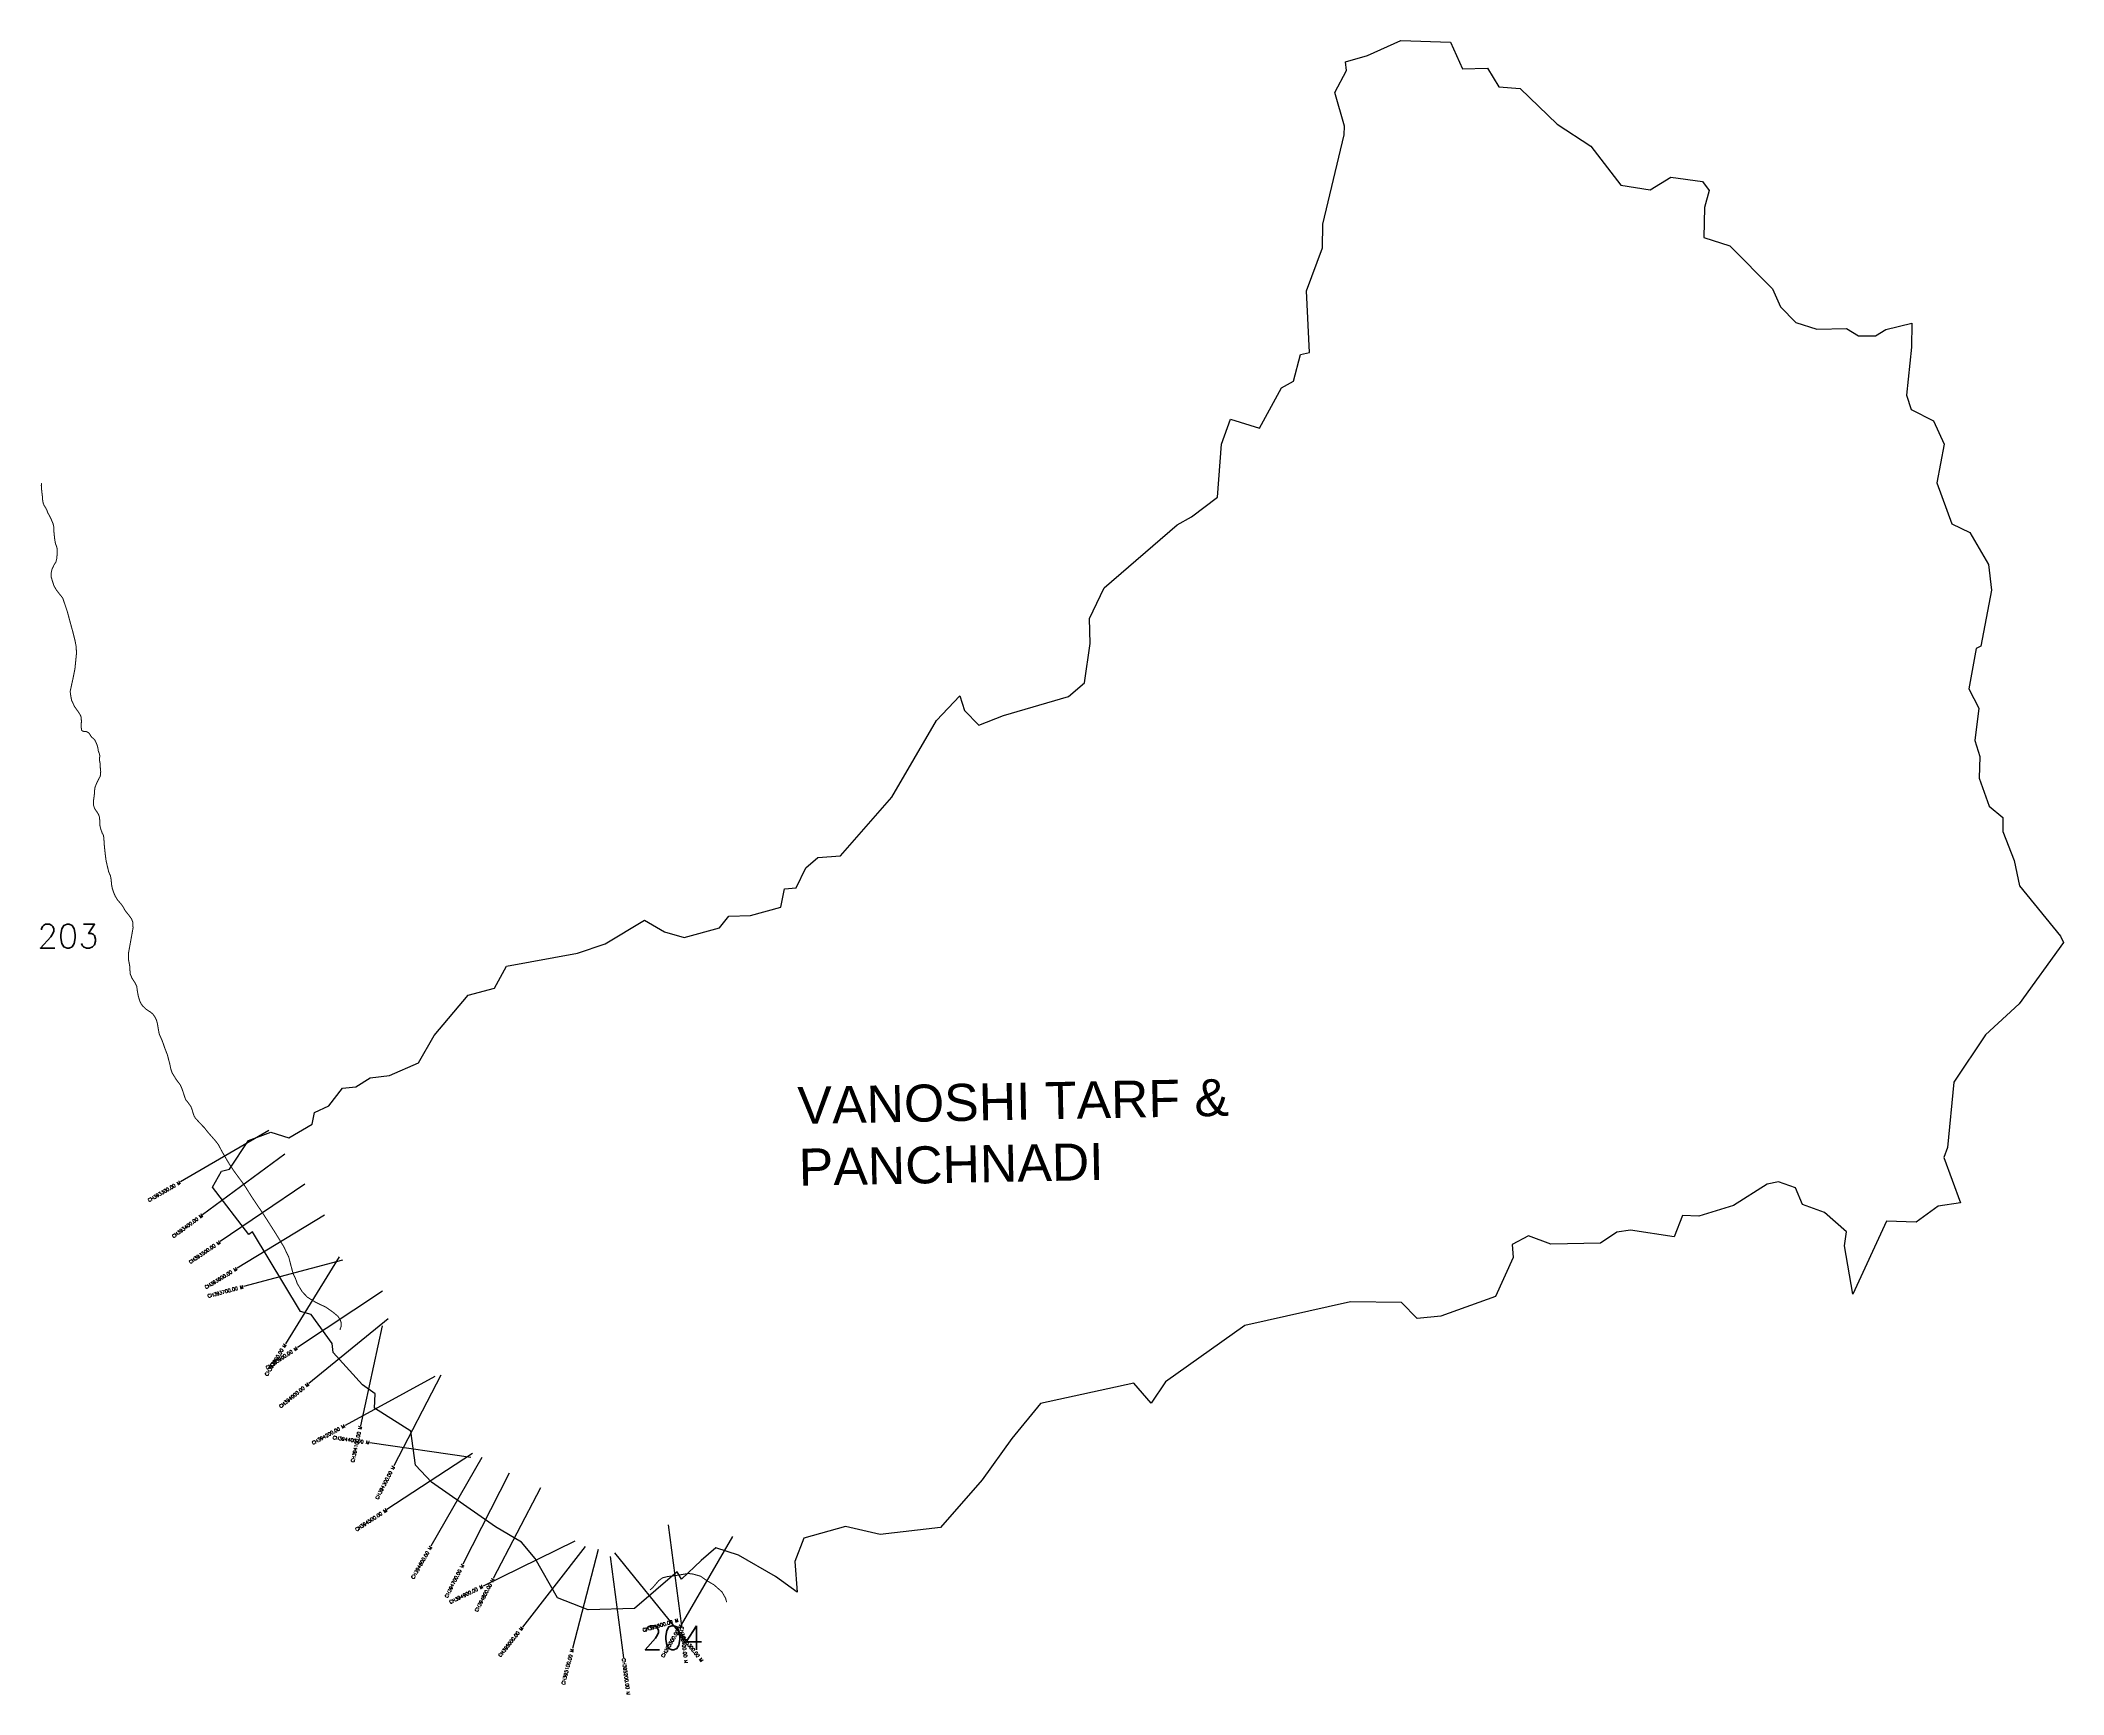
# Model space of a CAD drawing. Header units: feet. Extents: x 301996 to 307933, y 1946438 to 1951291.
import ezdxf
from ezdxf.enums import TextEntityAlignment as Align

# ---------------------------------------------------------------- set-up
doc = ezdxf.new("R2010")
doc.units = ezdxf.units.FT
doc.header["$MEASUREMENT"] = 0
for name, color, linetype in [('CS', 134, 'Continuous'), ('CSMark', 6, 'Continuous'), ('NATURALLY PROTECTED', 3, 'Continuous'), ('VILLAGE NAME', 250, 'Continuous')]:
    doc.layers.add(name, color=color, linetype=linetype)
doc.styles.get("Standard").update_dxf_attribs({"font": 'simplex.shx'})

msp = doc.modelspace()

# ---------------------------------------------------------------- linework, layer by layer
at = {"color": 6, "flags": 128}
for points in [[(305987.9, 1951291.4), (306134, 1951286.2), (306169.1, 1951208.6), (306242.9, 1951209.9), (306275.5, 1951155.2), (306338.3, 1951150.4), (306446.7, 1951046.1), (306545.6, 1950981.4), (306633.7, 1950866.8), (306720.3, 1950853.4), (306781.1, 1950890.2), (306873.9, 1950878), (306893.4, 1950851), (306879.1, 1950801.6), (306877.1, 1950713.7), (306953.8, 1950688.9), (307078.7, 1950562.6), (307102.4, 1950510.2), (307147.2, 1950463.4), (307209.6, 1950444.1), (307295.8, 1950445.9), (307331.8, 1950424.7), (307381.4, 1950424.3), (307411.4, 1950443.6), (307488.3, 1950461.9), (307487.2, 1950391.9), (307471.8, 1950250.2), (307485.8, 1950208.2), (307551.8, 1950175.7), (307583.2, 1950107.2), (307561.7, 1949993.3), (307605.3, 1949873.4), (307658.2, 1949847.1), (307712.6, 1949753.6), (307722, 1949678.8), (307689.9, 1949514.3), (307676.4, 1949506.9), (307655.3, 1949389.2), (307684.4, 1949332), (307672.7, 1949237.4), (307687.6, 1949190.3), (307685.4, 1949126.8), (307714.9, 1949044.6), (307755, 1949011), (307754.7, 1948970.1), (307788.3, 1948884.6), (307803.9, 1948810.9), (307924.3, 1948662.8), (307933.1, 1948644.7), (307802.9, 1948464.5), (307703.9, 1948373.6), (307610.8, 1948234.8), (307593, 1948043.3), (307582.2, 1948013.4), (307630.6, 1947880.2), (307565, 1947870.2), (307500.9, 1947823.9), (307413.5, 1947826.2), (307314.7, 1947612.3), (307290.4, 1947754.2), (307296.1, 1947795.1), (307232.1, 1947851.7), (307167.5, 1947875.9), (307146.5, 1947924.9), (307096.4, 1947941.7), (307063.5, 1947935.4), (306964.7, 1947872.7), (306863.1, 1947841.7), (306814.5, 1947842.9), (306790.6, 1947780.8), (306661.9, 1947800.2), (306622.3, 1947794.7), (306574.7, 1947762), (306428.8, 1947759.2), (306362.8, 1947783.5), (306314.8, 1947758.2), (306318.3, 1947720.3), (306266.3, 1947605.2), (306105.4, 1947547.6), (306036.8, 1947541.1), (305990.5, 1947587.7), (305840.2, 1947589.6), (305530.7, 1947520.9), (305297.4, 1947354.8), (305255.7, 1947292.6), (305205, 1947351.4), (304930.7, 1947291.5), (304846.8, 1947188.6), (304759.7, 1947067.2), (304637.6, 1946927.8), (304460.3, 1946907.4), (304359.1, 1946930.9), (304236.7, 1946896.4), (304209.8, 1946828.1), (304216.8, 1946738.1), (304153, 1946783.5), (304045.2, 1946846.1), (303978.3, 1946868.1), (303935, 1946830.7), (303877.7, 1946775.7), (303864.7, 1946797.2), (303739.9, 1946690), (303603.4, 1946686.3), (303513.6, 1946721.4), (303448.5, 1946837.2), (303408.3, 1946884.5), (303331.3, 1946929.9), (303144, 1947061.2), (303097.3, 1947111), (303083.7, 1947210), (302977, 1947278.3), (302978.7, 1947320), (302941, 1947345.9), (302855.2, 1947441.2), (302852.2, 1947468), (302790.6, 1947553), (302759.2, 1947561.2), (302618.8, 1947795.6), (302608.3, 1947787.3), (302501, 1947926.3), (302527.9, 1947973.3), (302551.6, 1947979), (302607.1, 1948063.3), (302672.5, 1948088.2), (302725.1, 1948071), (302793.7, 1948111.3), (302800.7, 1948145.5), (302843.1, 1948165.4), (302882.6, 1948217.1), (302922, 1948220.7), (302964.1, 1948247.6), (303020.7, 1948254.6), (303105.4, 1948291.1), (303152.1, 1948371.5), (303251.9, 1948489.5), (303329, 1948510.4), (303364.1, 1948574.6), (303572.5, 1948613.5), (303653.5, 1948640.1), (303769.3, 1948710), (303827.8, 1948675.3), (303885.6, 1948659), (303989, 1948687.9), (304016.1, 1948721.7), (304080, 1948723.4), (304168.6, 1948748.5), (304179.8, 1948802.1), (304214.2, 1948805.2), (304242.7, 1948863.6), (304277.7, 1948894.2), (304344.3, 1948898.6), (304495.2, 1949070.5), (304625.7, 1949295.9), (304694.1, 1949368.5), (304708, 1949325.4), (304750.1, 1949281.7), (304822.6, 1949310.7), (305012.7, 1949366), (305059.9, 1949406.7), (305076.6, 1949522), (305074.9, 1949595.1), (305118, 1949684.8), (305331.7, 1949870.4), (305373.9, 1949893.8), (305450.8, 1949950.9), (305462.1, 1950106.3), (305488.9, 1950179.7), (305573.8, 1950153.9), (305637.8, 1950272.2), (305673.8, 1950291.5), (305693.5, 1950370), (305720.5, 1950376), (305711.3, 1950556.4), (305758.4, 1950682.7), (305759.5, 1950752.6), (305822.2, 1951014.2), (305823.3, 1951039.9), (305794.5, 1951139), (305828.8, 1951203.5), (305826.2, 1951228.5), (305890.1, 1951247)], [(305890.1, 1951247), (305987.9, 1951291.4)]]:
    msp.add_lwpolyline(points, dxfattribs=at)
at = {"layer": 'CS'}
for p, q in [((302667, 1948092.3), (302407.4, 1947941.9)), ((302714, 1948023.2), (302472.3, 1947845.5)), ((302772.3, 1947935.1), (302524.1, 1947766.6)), ((302829.7, 1947844.3), (302573.4, 1947688.3)), ((302882.4, 1947712.6), (302592.6, 1947634.8)), ((302872.9, 1947722.3), (302715.7, 1947466.8)), ((303000.4, 1947621.2), (302750.3, 1947455.5)), ((303016.4, 1947539.8), (302783.8, 1947350.4)), ((302998.8, 1947519.5), (302935.4, 1947226.3)), ((303153.4, 1947371), (302890.1, 1947227.3)), ((303171.6, 1947374.7), (303033.3, 1947108.5)), ((303259.6, 1947133.5), (302962.6, 1947176.4)), ((303263.9, 1947144.9), (303013, 1946980.5)), ((303291.8, 1947132.9), (303142.4, 1946872.8)), ((303372, 1947087.5), (303236.3, 1946820)), ((303464, 1947044.5), (303325.3, 1946778.5)), ((303838.1, 1946935.2), (303877.4, 1946637.8)), ((303564.8, 1946887.3), (303295.2, 1946755.8)), ((303595.3, 1946872.1), (303410.6, 1946635.7)), ((303632.6, 1946862.9), (303557.4, 1946572.5)), ((304027.6, 1946901.2), (303876.5, 1946642)), ((303667.9, 1946842.3), (303707.6, 1946545)), ((303681.4, 1946853.7), (303869.9, 1946620.3))]:
    msp.add_line(p, q, dxfattribs=at)
at = {"layer": 'NATURALLY PROTECTED', "const_width": 3, "flags": 128}
for points in [[(301999.7, 1949992.4), (301998.9, 1949985.7), (302000.1, 1949969.5), (302002.1, 1949953.4), (302002.9, 1949942.1), (302004.4, 1949933.2), (302007.5, 1949926.7), (302014.9, 1949914.1), (302017.4, 1949906.6), (302026.5, 1949889.8), (302030.5, 1949880.1), (302033.4, 1949873.7), (302035.5, 1949864.3), (302036, 1949848.9), (302038.3, 1949827), (302040.5, 1949814.6), (302043.8, 1949806.5), (302045.9, 1949797), (302045.2, 1949783.7), (302044.6, 1949772.1), (302041.6, 1949760.4), (302036.5, 1949752.9), (302030.6, 1949740.8), (302028.8, 1949733.7), (302027.4, 1949725.1), (302027.9, 1949716.8), (302033.2, 1949699.8), (302035.9, 1949691.2), (302042.9, 1949679.3), (302052.8, 1949666.3), (302061.4, 1949655.8), (302065.3, 1949645), (302075.7, 1949613.9), (302082, 1949590.2), (302091.5, 1949555.7), (302097.8, 1949530.5), (302101.3, 1949512.4), (302102.1, 1949493), (302097.6, 1949447.9), (302092.2, 1949420.6), (302086.6, 1949394.9), (302083.6, 1949381.2), (302085.2, 1949368.8), (302088.1, 1949354.2), (302096.6, 1949336.6), (302109.4, 1949318.5), (302114.5, 1949309.7), (302116.2, 1949303.6), (302116.5, 1949291.7), (302115.7, 1949279), (302117, 1949267.4), (302120.1, 1949264.8), (302124.9, 1949263.6), (302131.3, 1949263.3), (302137.4, 1949260.1), (302141, 1949255.9), (302144.7, 1949249.7), (302147.9, 1949245.8), (302150.4, 1949244), (302154.4, 1949240.4), (302157.9, 1949235), (302163, 1949223), (302165.1, 1949214.5), (302166.2, 1949206.6), (302167.3, 1949203.5), (302169.9, 1949196.8), (302170.5, 1949190.8), (302169.2, 1949181), (302170.2, 1949176.3), (302171.8, 1949168.6), (302171.9, 1949161.8), (302172.2, 1949154.2), (302173.2, 1949145.8), (302172.8, 1949138.9), (302171.6, 1949131.6), (302166.3, 1949122.3), (302162.1, 1949113.8), (302158.8, 1949105.8), (302155.8, 1949097.4), (302154.4, 1949077.1), (302151.9, 1949059.1), (302152, 1949047.7), (302155.5, 1949037.2), (302163.2, 1949026.1), (302167.1, 1949019.7), (302169.8, 1949011.7), (302170.5, 1948999.9), (302171.1, 1948986.6), (302173.5, 1948976.8), (302178.1, 1948964.3), (302181.4, 1948958.7), (302182.4, 1948950.7), (302184, 1948926.6), (302186.9, 1948900.6), (302189.1, 1948883.9), (302196.7, 1948851.4), (302201.7, 1948840.4), (302203.7, 1948829.8), (302205.4, 1948812.4), (302207.5, 1948802.1), (302211.5, 1948790.6), (302216.1, 1948779.8), (302222.6, 1948769.4), (302232.7, 1948757.7), (302238.5, 1948749.6), (302245.5, 1948737.2), (302254.6, 1948726.1), (302263.9, 1948713.3), (302267.4, 1948703.7), (302268.1, 1948687.3), (302262.6, 1948656.3), (302258.1, 1948631.6), (302254.3, 1948610.8), (302254.6, 1948594.7), (302258.1, 1948577.7), (302258.9, 1948563.9), (302260, 1948551.9), (302264.7, 1948540.3), (302274.2, 1948525.7), (302278.9, 1948515.6), (302280.8, 1948502), (302283.4, 1948487.7), (302287.6, 1948473.4), (302291.5, 1948465), (302296.8, 1948457.7), (302306.8, 1948448.3), (302318.5, 1948440.7), (302326, 1948434.8), (302332.7, 1948425.3), (302336.9, 1948416.7), (302339.7, 1948405.9), (302341.8, 1948392.8), (302345, 1948375.7), (302349.8, 1948365), (302353.7, 1948356.1), (302356.5, 1948348.1), (302361.4, 1948334.2), (302368.9, 1948314.7), (302376.1, 1948287.1), (302378.8, 1948273.5), (302382.7, 1948262.1), (302394.8, 1948242.3), (302406.7, 1948226.6), (302411.5, 1948215.9), (302416.4, 1948201.6), (302418.8, 1948193.7), (302422.8, 1948182.8), (302430.2, 1948174), (302438.1, 1948162.4), (302441.8, 1948152.9), (302444.5, 1948142.6), (302447.5, 1948134.9), (302451, 1948128.9), (302458.3, 1948121.1), (302467, 1948111.6), (302477.3, 1948101), (302487, 1948088.5), (302508.5, 1948064), (302518.8, 1948051), (302527.9, 1948033.2), (302548.3, 1947998), (302563.6, 1947974.6), (302594.5, 1947932.6), (302620.1, 1947892.2), (302650.7, 1947847.1), (302688, 1947788.6), (302710.1, 1947752.2), (302725.1, 1947721.1), (302730.4, 1947700.3), (302737.9, 1947672.3), (302744.6, 1947659), (302750, 1947643.5), (302764.4, 1947619.7), (302779.8, 1947603.5), (302804.6, 1947588.2), (302834.3, 1947574.1), (302854.9, 1947559.6), (302869.1, 1947547.8), (302875.8, 1947537.7), (302879.1, 1947528.1), (302879.2, 1947518.8), (302875.7, 1947509.9), (302875.6, 1947506.9)], [(303784.9, 1946744.5), (303792.7, 1946750.7), (303810.6, 1946771.8), (303822.2, 1946780.2), (303837.1, 1946783.8), (303864, 1946787.3), (303897.8, 1946792.8), (303911.8, 1946791), (303933.6, 1946784.8), (303951.6, 1946771.9), (303972.9, 1946759.5), (303996.5, 1946738.5), (304006.8, 1946720.3), (304010.1, 1946708.5)]]:
    msp.add_lwpolyline(points, dxfattribs=at)

# ---------------------------------------------------------------- texts
at = {"char_height": 70, "attachment_point": 1}
for s, insert in [('203', (301987.4, 1948697.9)), ('204', (303762.1, 1946639.2))]:
    msp.add_mtext_dynamic_manual_height_columns(s, width=95.172, gutter_width=1, heights=[0], dxfattribs=dict(at, insert=insert))
at = {"layer": 'CSMark'}
for s, rotation, p in [('CH393300.00 M', 30.09392, (302406.6, 1947941.4)), ('CH393400.00 M', 36.33891, (302471.5, 1947844.9)), ('CH393500.00 M', 34.15922, (302523.2, 1947766.1)), ('CH393600.00 M', 31.33828, (302572.6, 1947687.8)), ('CH393700.00 M', 15.02723, (302591.7, 1947634.6)), ('CH393800.00 M', 58.40915, (302715.2, 1947466)), ('CH393900.00 M', 33.52562, (302749.5, 1947454.9)), ('CH394000.00 M', 39.14305, (302783, 1947349.8)), ('CH394200.00 M', 28.62552, (302889.2, 1947226.8)), ('CH394100.00 M', 77.79514, (302935.2, 1947225.3)), ('CH394400.00 M', 351.79406, (302961.6, 1947176.5)), ('CH394300.00 M', 62.55504, (303032.9, 1947107.6)), ('CH394500.00 M', 33.24847, (303012.2, 1946979.9)), ('CH394600.00 M', 60.13424, (303141.9, 1946871.9)), ('CH394700.00 M', 63.10045, (303235.8, 1946819.1)), ('CH394900.00 M', 26.0031, (303294.3, 1946755.4)), ('CH394800.00 M', 62.46101, (303324.8, 1946777.6)), ('CH395000.00 M', 52.01097, (303410, 1946634.9)), ('CH395600.00 M', 16.02496, (303868.1, 1946656.1)), ('CH395500.00 M', 59.75855, (303876, 1946641.2)), ('CH395100.00 M', 75.47397, (303557.1, 1946571.5))]:
    msp.add_text(s, height=10, rotation=rotation, dxfattribs=at).set_placement(p, align=Align.MIDDLE_RIGHT)
for s, rotation, p in [('CH395400.00 M', 277.5279, (303877.5, 1946636.8)), ('CH395300.00 M', 308.92875, (303870.6, 1946619.5)), ('CH395200.00 M', 277.61665, (303707.8, 1946544))]:
    msp.add_text(s, height=10, rotation=rotation, dxfattribs=at).set_placement(p, align=Align.MIDDLE_LEFT)
at = {"layer": 'VILLAGE NAME', "insert": (304216.9, 1948220.4), "char_height": 108.748, "attachment_point": 1, "rotation": 1.10283}
msp.add_mtext_dynamic_manual_height_columns('{\\fArial|b0|i0|c0|p34;VANOSHI TARF & PANCHNADI}', width=1571.314, gutter_width=543.7, heights=[0], dxfattribs=at)

doc.saveas('drawing.dxf')
